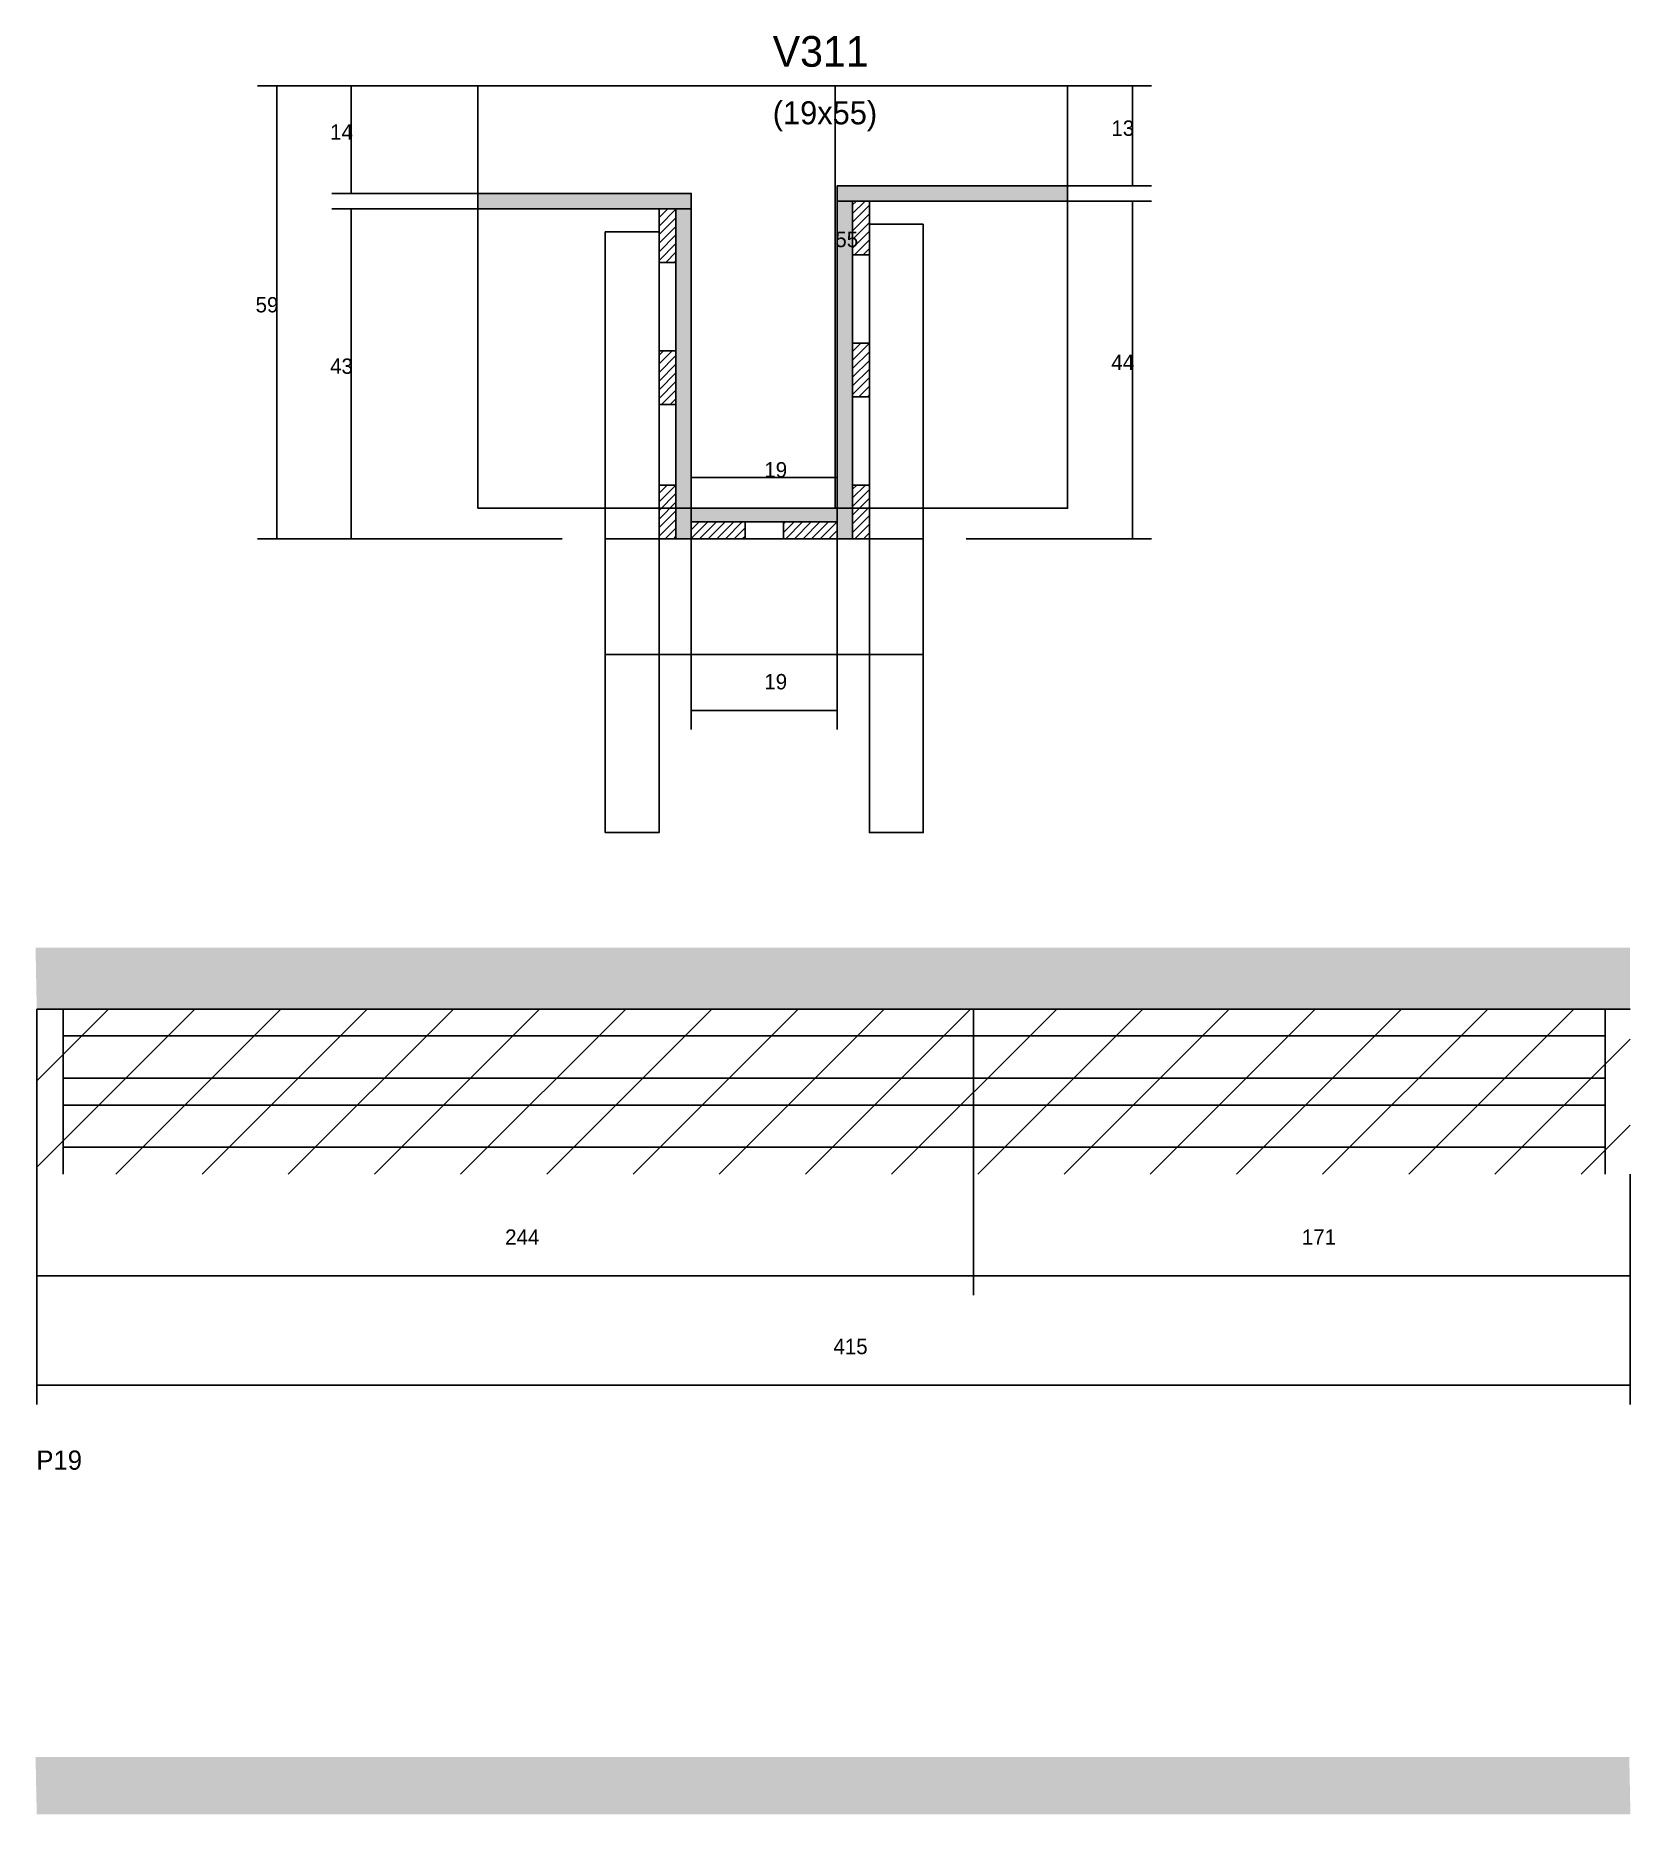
# Model space of a CAD drawing. Header units: metres. Extents: x -2848 to 21926, y -45195 to 1016.
# Drawn here: x -192 to 223.4, y -2650.3 to -2186.9 of the extents above; entities that cross this region are included whole.
import ezdxf

# ---------------------------------------------------------------- set-up
doc = ezdxf.new("R2010")
doc.units = ezdxf.units.M
for name, color, linetype in [('CONCRETO', 251, 'Continuous'), ('COTA', 4, 'Continuous'), ('Cota Seção (2x)', 4, 'Continuous'), ('Hachura', 253, 'Continuous'), ('Madeira', 126, 'Continuous'), ('NOMENCLATURA', 7, 'Continuous'), ('Painéis', 200, 'Continuous'), ('REAPROVEITAMENTO', 251, 'Continuous'), ('SARR_2.2x7', 40, 'Continuous'), ('SARR_3.5x7', 81, 'Continuous'), ('Texto Seção', 7, 'Continuous')]:
    doc.layers.add(name, color=color, linetype=linetype)

msp = doc.modelspace()

# ---------------------------------------------------------------- texts
at = {"layer": 'COTA'}
for s, p in [('14', (-115.3, -2214)), ('13', (88.2, -2213)), ('59', (-134.7, -2259)), ('44', (88.2, -2274)), ('43', (-115.3, -2275)), ('19', (-2.2, -2357.2)), ('244', (-69.7, -2501.9)), ('171', (137.8, -2501.9)), ('415', (15.8, -2530.4))]:
    msp.add_text(s, height=4, dxfattribs=at).set_placement(p)
at = {"layer": 'Cota Seção (2x)'}
for s, p in [('55', (16.3, -2242)), ('19', (-2.2, -2302))]:
    msp.add_text(s, height=4, dxfattribs=at).set_placement(p)
at = {"layer": 'NOMENCLATURA'}
msp.add_text('P19', height=5, dxfattribs=at).set_placement((-191.8, -2560.5))
at = {"layer": 'Texto Seção'}
for s, height, p in [('V311', 8, (0, -2195)), ('(19x55)', 6, (0, -2210))]:
    msp.add_text(s, height=height, dxfattribs=at).set_placement(p)

# ---------------------------------------------------------------- hatches: boundary and pattern name
at = {"layer": 'COTA'}
h = msp.add_hatch(dxfattribs=at)
h.set_pattern_fill('AR-CONC', scale=0.03)
h.paths.add_polyline_path([(223.3, -2424.5), (-192, -2424.5), (-192, -2424.5), (-191.7, -2440.5), (-191.7, -2440.5), (223.3, -2440.5), (223.3, -2440.5), (223.3, -2424.5)])
h = msp.add_hatch(dxfattribs=at)
h.set_pattern_fill('AR-CONC', scale=0.03)
h.paths.add_polyline_path([(223.1, -2635.3), (-192, -2635.3), (-192, -2635.3), (-191.7, -2650.3), (-191.7, -2650.3), (223.4, -2650.3), (223.4, -2650.3), (223.1, -2635.3)])
at = {"layer": 'Hachura'}
h = msp.add_hatch(color=8, dxfattribs=at)
h.dxf.hatch_style = 1
h.paths.add_polyline_path([(-21.2, -2232), (-21.2, -2228), (-21.2, -2228), (-76.8, -2228), (-76.8, -2228), (-76.8, -2232), (-76.8, -2232), (-21.2, -2232)])
h = msp.add_hatch(color=8, dxfattribs=at)
h.dxf.hatch_style = 1
h.paths.add_polyline_path([(76.8, -2230), (76.8, -2226), (76.8, -2226), (16.8, -2226), (16.8, -2226), (16.8, -2230), (16.8, -2230), (76.8, -2230)])
h = msp.add_hatch(color=8, dxfattribs=at)
h.dxf.hatch_style = 1
h.paths.add_polyline_path([(20.8, -2228), (16.8, -2228), (16.8, -2228), (16.8, -2318), (16.8, -2318), (20.8, -2318), (20.8, -2318), (20.8, -2228)])
h = msp.add_hatch(dxfattribs=at)
h.set_pattern_fill('ANSI31', scale=0.5)
h.paths.add_polyline_path([(-29.6, -2246), (-25.2, -2246), (-25.2, -2246), (-25.2, -2232), (-25.2, -2232), (-29.6, -2232), (-29.6, -2232), (-29.6, -2246)])
h = msp.add_hatch(color=8, dxfattribs=at)
h.dxf.hatch_style = 1
h.paths.add_polyline_path([(-25.2, -2230), (-21.2, -2230), (-21.2, -2230), (-21.2, -2318), (-21.2, -2318), (-25.2, -2318), (-25.2, -2318), (-25.2, -2230)])
h = msp.add_hatch(dxfattribs=at)
h.set_pattern_fill('ANSI31', scale=0.5)
h.paths.add_polyline_path([(25.2, -2244), (20.8, -2244), (20.8, -2244), (20.8, -2230), (20.8, -2230), (25.2, -2230), (25.2, -2230), (25.2, -2244)])
h = msp.add_hatch(dxfattribs=at)
h.set_pattern_fill('ANSI31', scale=0.5)
h.paths.add_polyline_path([(-29.6, -2283), (-25.2, -2283), (-25.2, -2283), (-25.2, -2269), (-25.2, -2269), (-29.6, -2269), (-29.6, -2269), (-29.6, -2283)])
h = msp.add_hatch(dxfattribs=at)
h.set_pattern_fill('ANSI31', scale=0.5)
h.paths.add_polyline_path([(25.2, -2281), (20.8, -2281), (20.8, -2281), (20.8, -2267), (20.8, -2267), (25.2, -2267), (25.2, -2267), (25.2, -2281)])
h = msp.add_hatch(dxfattribs=at)
h.set_pattern_fill('ANSI31', scale=0.5)
h.paths.add_polyline_path([(-29.6, -2318), (-25.2, -2318), (-25.2, -2318), (-25.2, -2304), (-25.2, -2304), (-29.6, -2304), (-29.6, -2304), (-29.6, -2318)])
h = msp.add_hatch(dxfattribs=at)
h.set_pattern_fill('ANSI31', scale=0.5)
h.paths.add_polyline_path([(25.2, -2318), (20.8, -2318), (20.8, -2318), (20.8, -2304), (20.8, -2304), (25.2, -2304), (25.2, -2304), (25.2, -2318)])
h = msp.add_hatch(color=8, dxfattribs=at)
h.dxf.hatch_style = 1
h.paths.add_polyline_path([(16.8, -2313.6), (16.8, -2310), (16.8, -2310), (-21.2, -2310), (-21.2, -2310), (-21.2, -2313.6), (-21.2, -2313.6), (16.8, -2313.6)])
h = msp.add_hatch(dxfattribs=at)
h.set_pattern_fill('ANSI31', scale=0.5)
h.paths.add_polyline_path([(-21.2, -2318), (-21.2, -2313.6), (-21.2, -2313.6), (-7.2, -2313.6), (-7.2, -2313.6), (-7.2, -2318), (-7.2, -2318), (-21.2, -2318)])
h = msp.add_hatch(dxfattribs=at)
h.set_pattern_fill('ANSI31', scale=0.5)
h.paths.add_polyline_path([(16.8, -2318), (16.8, -2313.6), (16.8, -2313.6), (2.8, -2313.6), (2.8, -2313.6), (2.8, -2318), (2.8, -2318), (16.8, -2318)])
at = {"layer": 'REAPROVEITAMENTO'}
h = msp.add_hatch(dxfattribs=at)
h.set_pattern_fill('ANSI31', scale=5)
h.paths.add_polyline_path([(223.3, -2483.5), (223.3, -2440.5), (223.3, -2440.5), (-191.7, -2440.5), (-191.7, -2440.5), (-191.7, -2483.5), (-191.7, -2483.5), (223.3, -2483.5)])

# ---------------------------------------------------------------- linework, layer by layer
at = {"layer": 'CONCRETO'}
for points in [[(-76.8, -2228), (-76.8, -2200), (76.8, -2200), (76.8, -2226), (16.8, -2226), (16.8, -2310), (-21.2, -2310), (-21.2, -2228)], [(-76.8, -2310), (76.8, -2310), (76.8, -2200), (-76.8, -2200)]]:
    msp.add_lwpolyline(points, close=True, dxfattribs=at)
at = {"layer": 'COTA'}
for p, q in [((-76.8, -2200), (-134.2, -2200)), ((-129.2, -2318), (-129.2, -2200)), ((-76.8, -2200), (-114.8, -2200)), ((-109.8, -2228), (-109.8, -2200)), ((76.8, -2200), (98.7, -2200)), ((93.7, -2226), (93.7, -2200)), ((-76.8, -2228), (-114.8, -2228)), ((76.8, -2226), (98.7, -2226)), ((-76.8, -2232), (-114.8, -2232)), ((-109.8, -2318), (-109.8, -2232)), ((76.8, -2230), (98.7, -2230)), ((93.7, -2318), (93.7, -2230)), ((-54.8, -2318), (-134.2, -2318)), ((-54.8, -2318), (-114.8, -2318)), ((-21.2, -2318), (-21.2, -2367.7)), ((16.8, -2318), (16.8, -2367.7)), ((50.4, -2318), (98.7, -2318)), ((-21.2, -2362.7), (16.8, -2362.7)), ((-191.7, -2483.5), (-191.7, -2515)), ((-191.7, -2483.5), (-191.7, -2543.5)), ((52.3, -2483.5), (52.3, -2515)), ((52.3, -2483.5), (52.3, -2515)), ((223.3, -2483.5), (223.3, -2515)), ((223.3, -2483.5), (223.3, -2543.5)), ((-191.7, -2510), (52.3, -2510)), ((52.3, -2510), (223.3, -2510)), ((-191.7, -2538.5), (223.3, -2538.5))]:
    msp.add_line(p, q, dxfattribs=at)
at = {"layer": 'Cota Seção (2x)'}
for p, q in [((27.8, -2200), (11.3, -2200)), ((16.3, -2310), (16.3, -2200)), ((-21.2, -2318), (-21.2, -2297)), ((16.8, -2318), (16.8, -2297)), ((-21.2, -2302), (16.8, -2302)), ((27.8, -2310), (11.3, -2310))]:
    msp.add_line(p, q, dxfattribs=at)
at = {"layer": 'Madeira'}
for points in [[(-29.6, -2246), (-25.2, -2246), (-25.2, -2232), (-29.6, -2232)], [(25.2, -2244), (20.8, -2244), (20.8, -2230), (25.2, -2230)], [(-29.6, -2283), (-25.2, -2283), (-25.2, -2269), (-29.6, -2269)], [(25.2, -2281), (20.8, -2281), (20.8, -2267), (25.2, -2267)], [(-29.6, -2318), (-25.2, -2318), (-25.2, -2304), (-29.6, -2304)], [(25.2, -2318), (20.8, -2318), (20.8, -2304), (25.2, -2304)], [(-21.2, -2318), (-21.2, -2313.6), (-7.2, -2313.6), (-7.2, -2318)], [(16.8, -2318), (16.8, -2313.6), (2.8, -2313.6), (2.8, -2318)]]:
    msp.add_lwpolyline(points, close=True, dxfattribs=at)
at = {"layer": 'Painéis'}
for p, q in [((-76.8, -2228), (-21.2, -2228)), ((-76.8, -2232), (-76.8, -2228)), ((-21.2, -2232), (-21.2, -2228)), ((16.8, -2226), (76.8, -2226)), ((16.8, -2230), (16.8, -2226)), ((76.8, -2230), (76.8, -2226)), ((-21.2, -2318), (-21.2, -2232)), ((16.8, -2318), (16.8, -2230)), ((-21.2, -2310), (16.8, -2310)), ((-21.2, -2313.6), (-21.2, -2310)), ((16.8, -2313.6), (16.8, -2310)), ((-191.7, -2440.5), (223.3, -2440.5)), ((-191.7, -2483.5), (-191.7, -2440.5)), ((52.3, -2483.5), (52.3, -2440.5))]:
    msp.add_line(p, q, dxfattribs=at)
for points in [[(-21.2, -2232), (-21.2, -2228), (-76.8, -2228), (-76.8, -2232)], [(76.8, -2230), (76.8, -2226), (16.8, -2226), (16.8, -2230)], [(-25.2, -2232), (-21.2, -2232), (-21.2, -2318), (-25.2, -2318)], [(20.8, -2230), (16.8, -2230), (16.8, -2318), (20.8, -2318)], [(16.8, -2313.6), (16.8, -2310), (-21.2, -2310), (-21.2, -2313.6)]]:
    msp.add_lwpolyline(points, close=True, dxfattribs=at)
at = {"layer": 'SARR_2.2x7'}
for p, q in [((-184.8, -2483.5), (-184.8, -2440.5)), ((216.8, -2483.5), (216.8, -2440.5)), ((-184.8, -2447.5), (52.3, -2447.5)), ((52.3, -2447.5), (216.8, -2447.5)), ((-184.8, -2458.5), (52.3, -2458.5)), ((52.3, -2458.5), (216.8, -2458.5)), ((-184.8, -2465.5), (52.3, -2465.5)), ((52.3, -2465.5), (216.8, -2465.5)), ((-184.8, -2476.5), (52.3, -2476.5)), ((52.3, -2476.5), (216.8, -2476.5))]:
    msp.add_line(p, q, dxfattribs=at)
at = {"layer": 'SARR_3.5x7'}
for points in [[(-43.6, -2238), (-29.6, -2238), (-29.6, -2394.5), (-43.6, -2394.5)], [(39.2, -2236), (25.2, -2236), (25.2, -2394.5), (39.2, -2394.5)], [(-43.6, -2318), (39.2, -2318), (39.2, -2348.1), (-43.6, -2348.1)]]:
    msp.add_lwpolyline(points, close=True, dxfattribs=at)

msp.set_redraw_order([(e.dxf.handle, doc.entitydb.next_handle()) for e in msp.query("TEXT MTEXT ATTDEF DIMENSION ARC_DIMENSION")])  # texts and dimensions are drawn at this point

doc.saveas('drawing.dxf')
